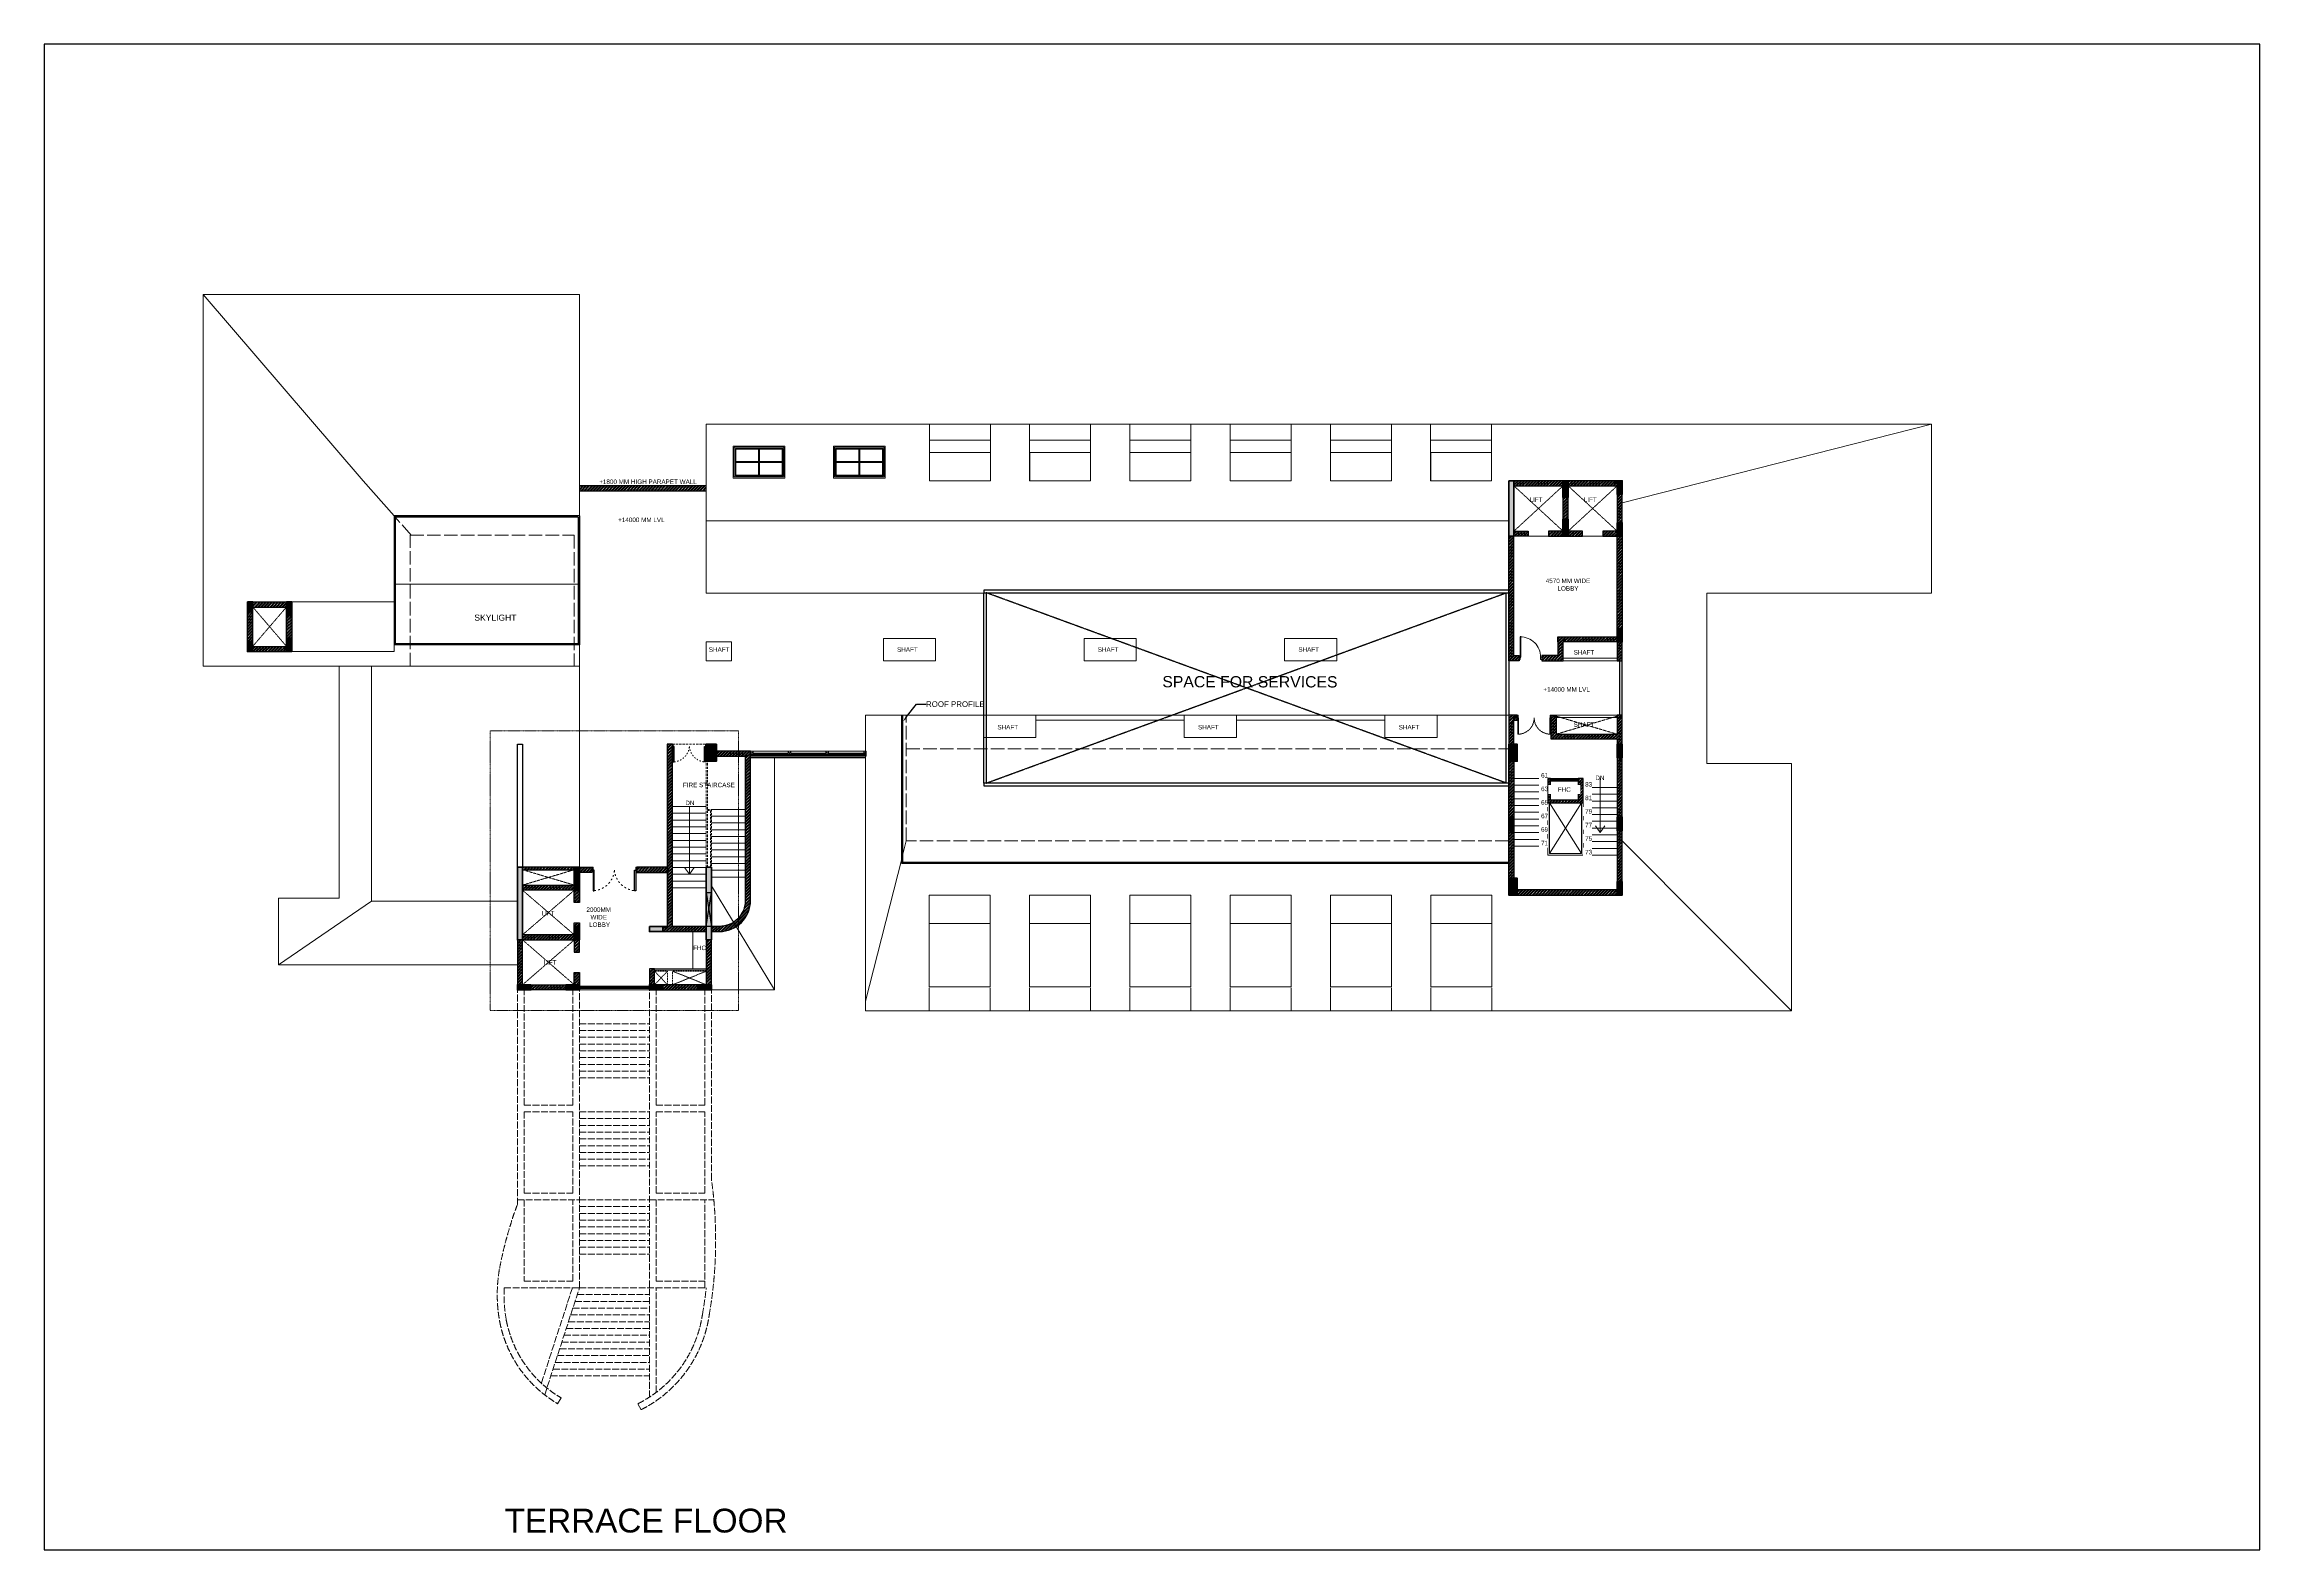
# Model space of a CAD drawing. Header units: millimetres. Extents: x 149548 to 2069915, y -1587483 to -1219800.
# Drawn here: x 1606738 to 1704903, y -1411025 to -1344331 of the extents above; entities that cross this region are included whole.
import ezdxf
from ezdxf import colors
from ezdxf.entities.mleader import LeaderData, LeaderLine
from ezdxf.math import Vec2, Vec3

# ---------------------------------------------------------------- set-up
doc = ezdxf.new("R2010")
doc.units = ezdxf.units.MM
doc.header["$MEASUREMENT"] = 0
for name, pattern in [('ACAD_ISO02W100', [15, 12, -3]), ('ACAD_ISO03W100', [30, 12, -18]), ('AUDIT_D_060311083008-3', [0, 0]), ('CONTINOUS', [0]), ('DASHED', [0.75, 0.5, -0.25]), ('HIDDEN', [0.375, 0.25, -0.125]), ('x-equipment$0$HIDDEN2', [0.1875, 0.125, -0.0625])]:
    doc.linetypes.add(name, pattern=pattern)
doc.layers.add('A-DOOR', color=140, linetype='AUDIT_D_060311083008-3', lineweight=5, transparency=0.5)
doc.layers.add('WINDOW FRAME_MOFA', color=19, linetype='Continuous', lineweight=15, transparency=0.4)
for name, color, linetype, lineweight in [('BRICK WALL_MOFA', 8, 'Continuous', 30), ('CONCRETE_MOFA', 230, 'Continuous', 40), ('DIMENSION_MOFA', 62, 'HIDDEN', 15), ('DOOR FRAME_MOFA', 42, 'Continuous', 15), ('DOOR SWING_MOFA', 49, 'ACAD_ISO03W100', 5), ('DOORS', 161, 'Continuous', 5), ('ELEV_09_MOFA', 37, 'Continuous', 9), ('ELEV_15_MOFA', 31, 'Continuous', 15), ('ELEV_GRADE 2_MOFA', 37, 'Continuous', 9), ('NEW BLOCK WORK', 126, 'Continuous', 30), ('OVERHEAD LINES_MOFA', 252, 'ACAD_ISO02W100', 9), ('STAIRS_MOFA', 1, 'Continuous', 13), ('TEXT_MOFA', 222, 'Continuous', 18)]:
    doc.layers.add(name, color=color, linetype=linetype, lineweight=lineweight)
doc.layers.add('DOOR  MOFA', color=7, linetype='Continuous')
doc.layers.add('DOOR_MOFA', color=7, linetype='Continuous')
doc.layers.add('HATCH SOLID_MOFA', color=7, linetype='Continuous', lineweight=5, true_color=0x9c9c9c)
doc.layers.add('HATCH_LIGHT_MOFA', color=7, linetype='Continuous', lineweight=5, true_color=0x5b5b5b)
doc.styles.add('1-100', font='arial.ttf', dxfattribs={"height": 400})
doc.styles.get("Standard").update_dxf_attribs({"font": 'arial.ttf'})
doc.dimstyles.new('DIM 1-100 1', dxfattribs={"dimtxt": 200, "dimasz": 100, "dimexe": 50, "dimexo": 50, "dimgap": 50, "dimtad": 1, "dimdec": 1, "dimrnd": 5, "dimzin": 0, "dimdsep": 46, "dimtxsty": 'Standard', "dimblk": 'ARCHTICK', "dimcen": 100, "dimdle": 100, "dimclrd": 256, "dimclre": 256, "dimclrt": 256, "dimadec": 0, "dimazin": 0, "dimtfac": 1, "dimtdec": 1, "dimtix": 1, "dimtofl": 0, "dimtmove": 1, "dimatfit": 3, "dimldrblk": 'OPEN90', "dimfxl": 1, "dimtolj": 1, "dimtzin": 0, "dimlwd": -1, "dimlwe": -1, "dimarcsym": 0})
pattern_1 = [(45, (809291.075, -352668.9), (-67.351921, 67.351921), []), (45, (809335.98, -352668.9), (-67.351921, 67.351921), [])]
pattern_2 = [(45, (2077931.49, -1366866.46), (-67.35192, 67.35192), []), (45, (2077976.39, -1366866.46), (-67.35192, 67.35192), [])]
pattern_3 = [(45, (91450.9, 7511.24), (-67.35192, 67.35192), []), (45, (91495.8, 7511.24), (-67.35192, 67.35192), [])]

# ---------------------------------------------------------------- blocks, each defined once
blk = doc.blocks.new('AL FRAME 50X100_MOFA^-flat-40')
blk.add_lwpolyline([(0, 123.625), (0, 8.625), (57.5, 8.625), (57.5, 123.625)], close=True)
at = {"layer": 'HATCH_LIGHT_MOFA'}
for p, q in [((0, 123.625), (57.5, 8.625)), ((0, 8.625), (57.5, 123.625))]:
    blk.add_line(p, q, dxfattribs=at)
blk = doc.blocks.new('*U127')
at = {"layer": 'ELEV_GRADE 2_MOFA'}
blk.add_lwpolyline([(5525, -3377), (5553, -3377), (5553, -3356), (5525, -3356)], close=True, dxfattribs=at)
at = {"layer": 'WINDOW FRAME_MOFA'}
for points in [[(5525, -3309), (8510, -3309), (8567, -3309), (8567, -3424), (8510, -3424), (5525, -3424)], [(8481, -3356), (5553, -3356), (5553, -3377), (8481, -3377)], [(8567, -3309), (8510, -3424), (8510, -3309), (8567, -3424)]]:
    blk.add_lwpolyline(points, dxfattribs=at)
blk.add_lwpolyline([(8481, -3377), (8510, -3377), (8510, -3356), (8481, -3356)], close=True, dxfattribs=at)
at = {"layer": 'DIMENSION_MOFA'}
blk.add_blockref('AL FRAME 50X100_MOFA^-flat-40', (5467, -3432), dxfattribs=at)
blk = doc.blocks.new('strs')
at = {"layer": 'ELEV_GRADE 2_MOFA', "linetype": 'ACAD_ISO02W100', "ltscale": 25}
for p, q in [((0, -9508), (0, 0)), ((300, -5100), (300, 0)), ((2450, -5100), (2450, 0)), ((2750, -13200), (2750, 0)), ((5850, -18041), (5850, 0)), ((6150, -5100), (6150, 0)), ((8300, -5100), (8300, 0)), ((8600, -8403), (8600, 0)), ((2750, -1500), (5850, -1500)), ((2750, -1800), (5850, -1800)), ((2750, -2100), (5850, -2100)), ((2750, -2400), (5850, -2400)), ((2750, -2700), (5850, -2700)), ((2750, -3000), (5850, -3000)), ((2750, -3300), (5850, -3300)), ((2750, -3600), (5850, -3600)), ((2750, -3600), (5850, -3600)), ((2750, -3900), (5850, -3900)), ((300, -5100), (2450, -5100)), ((300, -5400), (2450, -5400)), ((2450, -9000), (2450, -5400)), ((2750, -5400), (5850, -5400)), ((2750, -5700), (5850, -5700)), ((6150, -5100), (8300, -5100)), ((6150, -9000), (6150, -5400)), ((6150, -5400), (8300, -5400)), ((8300, -9000), (8300, -5400)), ((2750, -6000), (5850, -6000)), ((2750, -6300), (5850, -6300)), ((2750, -6600), (5850, -6600)), ((2750, -6900), (5850, -6900)), ((2750, -7200), (5850, -7200)), ((2750, -7500), (5850, -7500)), ((2750, -7800), (5850, -7800)), ((0, -9300), (2750, -9300)), ((300, -9000), (2450, -9000)), ((2450, -12900), (2450, -9300)), ((2750, -9300), (5850, -9300)), ((2750, -9600), (5850, -9600)), ((5850, -9300), (8704, -9300)), ((6150, -9000), (8300, -9000)), ((8300, -13200), (8300, -9300)), ((2750, -9900), (5850, -9900)), ((2750, -10200), (5850, -10200)), ((2750, -10500), (5850, -10500)), ((2750, -10800), (5850, -10800)), ((2750, -11100), (5850, -11100)), ((2750, -11400), (5850, -11400)), ((2750, -11400), (5850, -11400)), ((2750, -11700), (5850, -11700)), ((-584, -13200), (2750, -13200)), ((300, -12900), (2450, -12900)), ((300, -12900), (2450, -12900)), ((2435, -13200), (1062, -17423)), ((1209, -17941), (2750, -13200)), ((2652, -13500), (5850, -13500)), ((2750, -13200), (8368, -13200)), ((2750, -13200), (8368, -13200)), ((6150, -12900), (8300, -12900)), ((6150, -17831), (6150, -13200)), ((2262, -14700), (5850, -14700)), ((2360, -14400), (5850, -14400)), ((2457, -14100), (5850, -14100)), ((2555, -13800), (5850, -13800)), ((1970, -15600), (5850, -15600)), ((2067, -15300), (5850, -15300)), ((2165, -15000), (5850, -15000)), ((1677, -16500), (5850, -16500)), ((1775, -16200), (5850, -16200)), ((1872, -15900), (5850, -15900)), ((1482, -17100), (5850, -17100)), ((1580, -16800), (5850, -16800)), ((5344, -18332), (5479, -18600))]:
    blk.add_line(p, q, dxfattribs=at)
for points in [[(300, -5400), (300, -9000)], [(300, -9300), (300, -12900)], [(6150, -9300), (6150, -12900)]]:
    blk.add_lwpolyline(points, dxfattribs=at)
for points in [[(0, -9508, 0.043507), (-798, -12389, 0.08667), (-788, -14677, 0.215471), (1783, -18332)], [(-584, -13200, 0.056292), (-493, -14622, 0.215385), (1936, -18073), (1783, -18332)]]:
    blk.add_lwpolyline(points, format="xyb", dxfattribs=at)
for centre, radius, start, end in [((-10636, -11082), 19422, 350.06962, 7.93105), ((-10636, -11082), 19122, 350.06962, 353.64208), ((2963, -13604), 5294, 296.73879, 351.53101), ((2963, -13604), 5594, 296.73879, 351.49113)]:
    blk.add_arc(centre, radius, start, end, dxfattribs=at)
blk = doc.blocks.new('*U129')
at = {"layer": 'DOOR FRAME_MOFA'}
for points in [[(0, 50), (50, 50), (50, 150), (0, 150)], [(950, 50), (1000, 50), (1000, 150), (950, 150)]]:
    blk.add_lwpolyline(points, close=True, dxfattribs=at)
at = {"layer": 'DOOR SWING_MOFA', "linetype": 'Continuous', "ltscale": 0.01}
blk.add_arc((50, 150), 900, 359.99997, 90.00003, dxfattribs=at)
at = {"layer": 'DOOR_MOFA'}
blk.add_lwpolyline([(50, 150), (80, 150), (80, 1050), (50, 1050)], close=True, dxfattribs=at)
blk = doc.blocks.new('_ArchTick')
at = {"color": 0, "linetype": 'ByBlock', "const_width": 0.15}
blk.add_lwpolyline([(-0.5, -0.5), (0.5, 0.5)], dxfattribs=at)
blk = doc.blocks.new('A$Cb9d54466')
at = {"layer": 'HATCH SOLID_MOFA'}
h = blk.add_hatch(dxfattribs=at)
h.set_pattern_fill('ANSI32', color=256, scale=10)
h.set_pattern_definition([(45, (22731.07, 15158.92), (-67.35192, 67.35192), []), (45, (22775.97, 15158.92), (-67.35192, 67.35192), [])])
h.paths.add_polyline_path([(-3300, 5170), (-3300, 4090), (-1730, 4090), (-1730, 5170), (-1960, 5170), (-1960, 4205), (-3185, 4205), (-3185, 5170)])
at = {"layer": 'BRICK WALL_MOFA'}
blk.add_lwpolyline([(-3300, 5170), (-3300, 4090), (-1730, 4090), (-1730, 5170), (-1960, 5170), (-1960, 4205), (-3185, 4205), (-3185, 5170)], close=True, dxfattribs=at)
at = {"layer": 'DIMENSION_MOFA'}
for p, q in [((-3185, 5170), (-1960, 5170)), ((-3185, 5135), (-1960, 5135)), ((-3185, 5090), (-1960, 5090)), ((-3185, 5055), (-1960, 5055))]:
    blk.add_line(p, q, dxfattribs=at)
at = {"layer": 'TEXT_MOFA', "insert": (-3185, 4779), "char_height": 200, "attachment_point": 1, "style": '1-100', "bg_fill": 2}
blk.add_mtext_dynamic_manual_height_columns('\\pxqc;FHC', width=1225, gutter_width=750, heights=[0], dxfattribs=at)
blk = doc.blocks.new('D-150 thk wall_1.8m D leaf-new')
at = {"layer": 'A-DOOR', "color": 252, "linetype": 'DASHED', "ltscale": 50}
for centre, start, end in [((30, -150), 272.63522, 0), ((1770, -150), 180, 267.36478)]:
    blk.add_arc(centre, 870, start, end, dxfattribs=at)
at = {"layer": 'DOORS', "flags": 128}
for points in [[(0, -150), (0, 0), (50, 0), (50, -110), (30, -110), (30, -150)], [(1800, -150), (1800, 0), (1750, 0), (1750, -110), (1770, -110), (1770, -150)]]:
    blk.add_lwpolyline(points, close=True, dxfattribs=at)
at = {"layer": 'DOORS'}
for points in [[(30, -150), (70, -150), (70, -1019), (30, -1019)], [(1770, -150), (1730, -150), (1730, -1019), (1770, -1019)]]:
    blk.add_lwpolyline(points, close=True, dxfattribs=at)
blk = doc.blocks.new('*U131')
at = {"layer": 'A-DOOR'}
blk.add_blockref('D-150 thk wall_1.8m D leaf-new', (0, 0), dxfattribs=at)
blk = doc.blocks.new('blah blah blah1-flat-1')
at = {"layer": 'DOOR  MOFA'}
for points in [[(-1593, 20), (-1593, -730), (-1546, -730), (-1546, 20)], [(-27, 20), (-27, -730), (-74, -730), (-74, 20)]]:
    blk.add_lwpolyline(points, close=True, dxfattribs=at)
at = {"layer": 'DOOR FRAME_MOFA'}
for p, q in [((-1635, -20), (-1635, 130)), ((15, -20), (15, 130))]:
    blk.add_line(p, q, dxfattribs=at)
at = {"layer": 'DOOR FRAME_MOFA', "ltscale": 5}
for points in [[(-1605, 20), (-1593, 20), (-1593, 130), (-1635, 130)], [(-1635, -20), (-1605, -20), (-1605, 20)], [(15, -20), (-15, -20), (-15, 20), (-27, 20), (-27, 130), (15, 130)]]:
    blk.add_lwpolyline(points, dxfattribs=at)
at = {"layer": 'DOOR SWING_MOFA', "linetype": 'ACAD_ISO03W100', "ltscale": 5}
for centre, start, end in [((-1623, 82), 275.39038, 355.66324), ((3, 82), 184.33676, 264.60962)]:
    blk.add_arc(centre, 815, start, end, dxfattribs=at)
blk = doc.blocks.new('WINDOW CENTRAL AXIS')
at = {"layer": 'WINDOW FRAME_MOFA'}
for p, q in [((1240128, -1741480), (1240243, -1741250)), ((1240128, -1741250), (1240243, -1741480)), ((1241800, -1741480), (1241915, -1741250)), ((1241800, -1741250), (1241915, -1741480)), ((1243471, -1741480), (1243586, -1741250)), ((1243471, -1741250), (1243586, -1741480)), ((1245258, -1741481), (1245143, -1741251)), ((1245258, -1741251), (1245143, -1741481))]:
    blk.add_line(p, q, dxfattribs=at)
for points in [[(1240128, -1741480), (1240128, -1741250), (1240243, -1741250), (1240243, -1741480)], [(1240243, -1741480), (1245258, -1741481), (1245258, -1741251), (1240243, -1741250)], [(1240300, -1741345), (1240243, -1741345), (1240243, -1741386), (1240300, -1741386)], [(1241742, -1741345), (1241800, -1741345), (1241800, -1741386), (1241742, -1741386)], [(1241800, -1741480), (1241800, -1741250), (1241915, -1741250), (1241915, -1741480)], [(1241972, -1741345), (1241915, -1741345), (1241915, -1741386), (1241972, -1741386)], [(1243414, -1741345), (1243471, -1741345), (1243471, -1741386), (1243414, -1741386)], [(1243644, -1741345), (1243586, -1741345), (1243586, -1741386), (1243644, -1741386)], [(1245085, -1741345), (1245143, -1741345), (1245143, -1741386), (1245085, -1741386)], [(1245258, -1741481), (1245258, -1741251), (1245143, -1741251), (1245143, -1741481)]]:
    blk.add_lwpolyline(points, close=True, dxfattribs=at)
for points in [[(1240300, -1741345), (1241742, -1741345)], [(1241742, -1741386), (1240300, -1741386)], [(1241972, -1741345), (1243414, -1741345)], [(1243414, -1741386), (1241972, -1741386)], [(1243644, -1741345), (1245085, -1741345)], [(1245085, -1741386), (1243644, -1741386)]]:
    blk.add_lwpolyline(points, dxfattribs=at)
at = {"layer": 'WINDOW FRAME_MOFA', "elevation": 0}
blk.add_lwpolyline([(1243471, -1741480), (1243471, -1741250), (1243586, -1741250), (1243586, -1741480)], close=True, dxfattribs=at)
blk = doc.blocks.new('A$C187627ee')
at = {"layer": 'HATCH SOLID_MOFA', "transparency": 33554687}
h = blk.add_hatch(dxfattribs=at)
h.set_pattern_fill('ANSI32', color=256, scale=10)
h.set_pattern_definition(pattern_3)
h.paths.add_polyline_path([(-5300, 3225), (-5850, 3225), (-5850, 2995), (-5300, 2995)])
h.paths.add_polyline_path([(-1960, 2995), (-1960, 3225), (-3300, 3225), (-3300, 2995)])
h.paths.add_polyline_path([(-1730, 8670), (-1960, 8670), (-1960, 600), (-2150, 600), (-2150, 370), (-230, 370), (-230, 600), (-1730, 600)])
h = blk.add_hatch(dxfattribs=at)
h.set_pattern_fill('ANSI32', color=256, scale=10)
h.set_pattern_definition(pattern_3)
edge = h.paths.add_edge_path()
edge.add_line((1500, 8140), (1500, 1750))
edge.add_arc((350, 1750), 1150, -89.99999, 0.00001, ccw=False)
edge.add_line((350, 600), (0, 600))
edge.add_line((0, 600), (0, 370))
edge.add_line((0, 370), (350, 370))
edge.add_arc((350, 1750), 1380, 270.00001, 360.00007)
edge.add_line((1730, 1750), (1730, 8370))
edge.add_line((1730, 8370), (220, 8370))
edge.add_line((220, 8370), (220, 8140))
edge.add_line((220, 8140), (1500, 8140))
at = {"layer": 'BRICK WALL_MOFA'}
blk.add_lwpolyline([(-1730, 8670), (-1960, 8670), (-1960, 600), (-2150, 600), (-2150, 370), (-230, 370), (-230, 600), (-1730, 600)], close=True, dxfattribs=at)
blk.add_lwpolyline([(1500, 8140), (1500, 1750, -0.414214), (350, 600), (0, 600), (0, 370), (350, 370, 0.414214), (1730, 1750), (1730, 8370), (220, 8370), (220, 8140)], format="xyb", close=True, dxfattribs=at)
for points in [[(-5850, 3225), (-5300, 3225), (-5300, 2995), (-5850, 2995)], [(-1960, 3225), (-2750, 3225), (-3300, 3225), (-3300, 2995), (-1960, 2995)]]:
    blk.add_lwpolyline(points, dxfattribs=at)
at = {"layer": 'NEW BLOCK WORK'}
for p, q in [((-230, 2100), (0, 600)), ((-230, 600), (0, 2100))]:
    blk.add_line(p, q, dxfattribs=at)
blk.add_lwpolyline([(0, 600), (-230, 600), (-230, 2100), (0, 2100)], close=True, dxfattribs=at)
at = {"layer": 'STAIRS_MOFA', "linetype": 'DASHED', "ltscale": 200}
blk.add_line((-1730, 8670), (-230, 8670), dxfattribs=at)
at = {"layer": 'STAIRS_MOFA'}
for p, q in [((-1730, 5910), (-230, 5910)), ((-1730, 5610), (-230, 5610)), ((-1730, 5310), (-230, 5310)), ((-1730, 5010), (-230, 5010)), ((1500, 5785), (0, 5785)), ((1500, 5485), (0, 5485)), ((1500, 5185), (0, 5185)), ((-1730, 4710), (-230, 4710)), ((-1730, 4410), (-230, 4410)), ((-1730, 4110), (-230, 4110)), ((1500, 4885), (0, 4885)), ((1500, 4585), (0, 4585)), ((1500, 4285), (0, 4285)), ((1500, 3985), (0, 3985)), ((-1730, 3810), (-230, 3810)), ((-1730, 3510), (-230, 3510)), ((-1730, 3210), (-230, 3210)), ((1500, 3685), (0, 3685)), ((1500, 3385), (0, 3385)), ((1500, 3085), (0, 3085)), ((-1730, 2910), (-230, 2910)), ((-1730, 2610), (-230, 2610)), ((-1730, 2310), (-230, 2310)), ((1500, 2785), (0, 2785)), ((1730, 2100), (1730, 2100))]:
    blk.add_line(p, q, dxfattribs=at)
at = {"layer": 'STAIRS_MOFA', "linetype": 'DASHED', "ltscale": 200}
for points in [[(-230, 3225), (-230, 7920)], [(-180, 3225), (-180, 7920)], [(-180, 5785), (0, 5785), (0, 3225)], [(-180, 5735), (-50, 5735), (-50, 3225)]]:
    blk.add_lwpolyline(points, dxfattribs=at)
at = {"layer": 'DIMENSION_MOFA'}
for p, xscale, yscale, zscale in [((-244, 8552), 0.9090899184022943, 0.9090899184022943, 0.9090899184022943), ((-3318, 3067), 1.212121212121197, 1.212121212121197, 1.212121212121197)]:
    blk.add_blockref('blah blah blah1-flat-1', p, dxfattribs=dict(at, xscale=xscale, yscale=yscale, zscale=zscale))
at = {"layer": 'TEXT_MOFA', "insert": (1500, 6966), "char_height": 200, "attachment_point": 3, "rotation": 0.00001, "style": '1-100'}
blk.add_mtext_dynamic_manual_height_columns('\\pxqc;FIRE STAIRCASE', width=3230, gutter_width=750, heights=[0], dxfattribs=at)
at = {"layer": 'TEXT_MOFA', "insert": (-1157, 6171), "char_height": 200, "attachment_point": 1, "style": '1-100'}
blk.add_mtext_dynamic_manual_height_columns('DN', width=404.63, gutter_width=750, heights=[0], dxfattribs=at)
at = {"layer": 'HATCH_LIGHT_MOFA'}
blk.add_leader([(-980, 2910), (-980, 5910)], dimstyle='DIM 1-100 1', override={"dimasz": 300, "dimldrblk": 'Open90'}, dxfattribs=at)

msp = doc.modelspace()

# ---------------------------------------------------------------- hatches: boundary and pattern name
at = {"layer": 'HATCH SOLID_MOFA'}
h = msp.add_hatch(dxfattribs=at)
h.set_pattern_fill('ANSI32', color=256, scale=10)
h.set_pattern_definition(pattern_2)
h.paths.add_polyline_path([(1630449.95, -1364125.38), (1630449.95, -1363895.38), (1636069.95, -1363895.38), (1636069.95, -1364125.38)])
h = msp.add_hatch(dxfattribs=at)
h.set_pattern_fill('ANSI32', color=256, scale=10)
h.set_pattern_definition(pattern_1)
h.paths.add_polyline_path([(1671859.95, -1363895.38), (1674029.95, -1363895.38), (1674029.95, -1363665.38), (1671859.95, -1363665.38)])
h = msp.add_hatch(dxfattribs=at)
h.set_pattern_fill('ANSI32', color=256, scale=10)
h.set_pattern_definition(pattern_1)
h.paths.add_polyline_path([(1674259.95, -1364115.38), (1674029.95, -1364115.38), (1674029.95, -1365675.38), (1674259.95, -1365675.38)])
h = msp.add_hatch(dxfattribs=at)
h.set_pattern_fill('ANSI32', color=256, scale=10)
h.set_pattern_definition(pattern_1)
h.paths.add_polyline_path([(1674259.95, -1363665.38), (1674259.95, -1363895.38), (1676429.95, -1363895.38), (1676429.95, -1363665.38)])
h = msp.add_hatch(dxfattribs=at)
h.set_pattern_fill('ANSI32', color=256, scale=10)
h.set_pattern_definition(pattern_1)
h.paths.add_polyline_path([(1676659.95, -1364115.38), (1676429.95, -1364115.38), (1676429.95, -1365675.38), (1676659.95, -1365675.38)])
h = msp.add_hatch(dxfattribs=at)
h.set_pattern_fill('ANSI32', color=256, scale=10)
h.set_pattern_definition(pattern_2)
h.paths.add_polyline_path([(1671629.95, -1371645.38), (1671629.95, -1371415.38), (1671629.95, -1366125.38), (1671859.95, -1366125.38), (1671859.95, -1371415.38), (1672089.95, -1371415.38), (1672089.95, -1371645.38)])
h = msp.add_hatch(dxfattribs=at)
h.set_pattern_fill('ANSI32', color=256, scale=10)
h.set_pattern_definition(pattern_1)
h.paths.add_polyline_path([(1671859.95, -1366125.38), (1671859.95, -1366010.38), (1672494.95, -1366010.38), (1672494.95, -1366125.38)])
h.paths.add_polyline_path([(1671859.95, -1366010.38), (1671859.95, -1365895.38), (1672494.95, -1365895.38), (1672494.95, -1366010.38)])
h = msp.add_hatch(dxfattribs=at)
h.set_pattern_fill('ANSI32', color=256, scale=10)
h.set_pattern_definition(pattern_1)
h.paths.add_polyline_path([(1673394.95, -1366125.38), (1674029.95, -1366125.38), (1674029.95, -1365895.38), (1673394.95, -1365895.38)])
h = msp.add_hatch(dxfattribs=at)
h.set_pattern_fill('ANSI32', color=256, scale=10)
h.set_pattern_definition(pattern_1)
h.paths.add_polyline_path([(1674894.95, -1365895.38), (1674259.95, -1365895.38), (1674259.95, -1366125.38), (1674894.95, -1366125.38)])
h = msp.add_hatch(dxfattribs=at)
h.set_pattern_fill('ANSI32', color=256, scale=10)
h.set_pattern_definition(pattern_1)
h.paths.add_polyline_path([(1675794.95, -1366125.38), (1676429.95, -1366125.38), (1676429.95, -1365895.38), (1675794.95, -1365895.38)])
h = msp.add_hatch(dxfattribs=at)
h.set_pattern_fill('ANSI32', color=256, scale=10)
h.set_pattern_definition(pattern_2)
h.paths.add_polyline_path([(1676429.95, -1370205.38), (1676429.95, -1366125.38), (1676659.95, -1366125.38), (1676659.95, -1368645.38), (1676659.95, -1370205.38)])
h = msp.add_hatch(dxfattribs=at)
h.set_pattern_fill('ANSI32', color=256, scale=10)
h.set_pattern_definition(pattern_1)
h.paths.add_polyline_path([(1617469.95, -1371235.38), (1617469.95, -1371005.38), (1615969.95, -1371005.38), (1615969.95, -1371235.38)])
h.paths.add_polyline_path([(1615739.95, -1370785.38), (1615969.95, -1370785.38), (1615969.95, -1369480.38), (1615739.95, -1369480.38)])
h.paths.add_polyline_path([(1615969.95, -1369260.38), (1617469.95, -1369260.38), (1617469.95, -1369030.38), (1615969.95, -1369030.38)])
h.paths.add_polyline_path([(1617469.95, -1369630.38), (1617699.95, -1369630.38)])
h = msp.add_hatch(dxfattribs=at)
h.set_pattern_fill('ANSI32', color=256, scale=10)
h.set_pattern_definition(pattern_2)
h.paths.add_polyline_path([(1617469.95, -1370635.38), (1617469.95, -1369630.38), (1617699.95, -1369630.38), (1617699.95, -1370635.38)])
h = msp.add_hatch(dxfattribs=at)
h.set_pattern_fill('ANSI32', color=256, scale=10)
h.set_pattern_definition(pattern_1)
h.paths.add_polyline_path([(1676429.95, -1370805.38), (1676429.95, -1370575.38), (1673809.95, -1370575.38), (1673809.95, -1371645.38), (1674039.95, -1371645.38), (1674039.95, -1370805.38)])
h = msp.add_hatch(dxfattribs=at)
h.set_pattern_fill('ANSI32', color=256, scale=10)
h.set_pattern_definition(pattern_2)
h.paths.add_polyline_path([(1676429.95, -1371645.38), (1676429.95, -1370805.38), (1676659.95, -1370805.38), (1676659.95, -1371645.38)])
h = msp.add_hatch(dxfattribs=at)
h.set_pattern_fill('ANSI32', color=256, scale=10)
h.set_pattern_definition(pattern_1)
h.paths.add_polyline_path([(1673089.95, -1371415.38), (1673089.95, -1371645.38), (1673809.95, -1371645.38), (1673809.95, -1371415.38)])
h = msp.add_hatch(dxfattribs=at)
h.set_pattern_fill('ANSI32', color=256, scale=10)
h.set_pattern_definition(pattern_2)
h.paths.add_polyline_path([(1671629.95, -1375340.38), (1671629.95, -1374045.38), (1672004.95, -1374045.85), (1672004.95, -1374275.85), (1671859.95, -1374275.85), (1671859.95, -1375340.38)])
h.paths.add_polyline_path([(1671629.95, -1376090.38), (1671859.95, -1376090.38), (1671859.95, -1378567.27), (1671629.95, -1378567.27)])
h.paths.add_polyline_path([(1671629.95, -1379167.27), (1671859.95, -1379167.27), (1671859.95, -1381275.38), (1671629.95, -1381275.38)])
h = msp.add_hatch(dxfattribs=at)
h.set_pattern_fill('ANSI32', color=256, scale=10)
h.set_pattern_definition(pattern_1)
h.paths.add_polyline_path([(1676429.95, -1374890.38), (1673734.95, -1374890.38), (1673734.95, -1374045.38), (1673504.95, -1374045.38), (1673504.95, -1375120.38), (1676429.95, -1375120.38)])
h = msp.add_hatch(dxfattribs=at)
h.set_pattern_fill('ANSI32', color=256, scale=10)
h.set_pattern_definition(pattern_1)
h.paths.add_polyline_path([(1676429.95, -1374045.38), (1676429.95, -1375125.38), (1676429.95, -1375340.38), (1676659.95, -1375340.38), (1676659.95, -1374045.38)])
h = msp.add_hatch(dxfattribs=at)
h.set_pattern_fill('ANSI32', color=256, scale=10)
h.set_pattern_definition(pattern_1)
h.paths.add_polyline_path([(1676659.95, -1375940.38), (1676429.95, -1375940.38), (1676429.95, -1381425.38), (1676659.95, -1381425.38)])
h = msp.add_hatch(dxfattribs=at)
h.set_pattern_fill('ANSI32', color=256, scale=10)
h.set_pattern_definition(pattern_1)
h.paths.add_polyline_path([(1629849.95, -1385995.38), (1629849.95, -1386225.38), (1628299.95, -1386225.38), (1628299.95, -1385995.38)])
h.paths.add_polyline_path([(1630219.95, -1380785.38), (1627929.95, -1380785.38), (1627929.95, -1380900.38), (1630219.95, -1380900.38)])
h.paths.add_polyline_path([(1630449.95, -1384010.38), (1630219.95, -1384010.38), (1630219.95, -1384552.88), (1630449.95, -1384552.88)])
h.paths.add_polyline_path([(1630449.95, -1385452.88), (1630449.95, -1385995.38), (1630219.95, -1385995.38), (1630219.95, -1385452.88)])
h.paths.add_polyline_path([(1630449.95, -1381810.38), (1630449.95, -1382345.38), (1630219.95, -1382345.38), (1630219.95, -1381810.38)])
h.paths.add_polyline_path([(1630449.95, -1383245.38), (1630449.95, -1383410.38), (1630219.95, -1383410.38), (1630219.95, -1383245.38)])
h.paths.add_polyline_path([(1630219.95, -1384010.38), (1630219.95, -1383780.38), (1627929.95, -1383780.38), (1627929.95, -1384010.38)])
h.paths.add_polyline_path([(1627929.95, -1381580.38), (1630219.95, -1381580.38), (1630219.95, -1381810.38), (1627929.95, -1381810.38)])
h.paths.add_polyline_path([(1627699.95, -1384010.38), (1627699.95, -1385995.38), (1627929.95, -1385995.38), (1627929.95, -1384010.38)])
h = msp.add_hatch(dxfattribs=at)
h.set_pattern_fill('ANSI32', color=256, scale=10)
h.set_pattern_definition(pattern_1)
h.paths.add_polyline_path([(1672004.95, -1381795.38), (1672004.95, -1382025.38), (1676429.95, -1382025.38), (1676429.95, -1381795.38)])
h = msp.add_hatch(dxfattribs=at)
h.set_pattern_fill('ANSI32', color=256, scale=10)
h.set_pattern_definition(pattern_1)
h.paths.add_polyline_path([(1636299.95, -1385995.38), (1636299.95, -1385815.38), (1636299.95, -1384461.02), (1636299.95, -1384010.38), (1636069.95, -1384010.38), (1636069.95, -1385995.38)])
at = {"layer": 'HATCH SOLID_MOFA', "transparency": 33554687}
h = msp.add_hatch(dxfattribs=at)
h.set_pattern_fill('ANSI32', color=256, scale=10)
h.set_pattern_definition([(45, (488972.81, -352664.94), (-67.351921, 67.351921), []), (45, (489017.71, -352664.94), (-67.351921, 67.351921), [])])
h.paths.add_polyline_path([(1633779.94, -1385995.38), (1633779.94, -1385295.38), (1633549.95, -1385295.38), (1633549.95, -1385995.38)])
at = {"layer": 'HATCH SOLID_MOFA'}
h = msp.add_hatch(dxfattribs=at)
h.set_pattern_fill('ANSI32', color=256, scale=10)
h.set_pattern_definition(pattern_1)
h.paths.add_polyline_path([(1634149.95, -1385995.38), (1635699.95, -1385995.38), (1635699.95, -1386225.38), (1634149.95, -1386225.38)])
at = {"layer": 'HATCH_LIGHT_MOFA', "transparency": 33554687}
h = msp.add_hatch(color=256, dxfattribs=at)
h.dxf.hatch_style = 1
h.paths.add_polyline_path([(1671629.95, -1363665.38), (1671629.95, -1366125.38), (1671859.95, -1366125.38), (1671859.95, -1363665.38)])
h = msp.add_hatch(color=256, dxfattribs=at)
h.dxf.hatch_style = 1
h.paths.add_polyline_path([(1674029.95, -1364415.38), (1674259.95, -1364415.38), (1674259.95, -1363665.38), (1674029.95, -1363665.38)])
h = msp.add_hatch(color=256, dxfattribs=at)
h.dxf.hatch_style = 1
h.paths.add_polyline_path([(1676429.95, -1364265.38), (1676659.95, -1364265.38), (1676659.95, -1363665.38), (1676429.95, -1363665.38)])
h = msp.add_hatch(color=256, dxfattribs=at)
h.dxf.hatch_style = 1
h.paths.add_polyline_path([(1674029.95, -1366125.38), (1674259.95, -1366125.38), (1674259.95, -1365375.38), (1674029.95, -1365375.38)])
h = msp.add_hatch(color=256, dxfattribs=at)
h.dxf.hatch_style = 1
h.paths.add_polyline_path([(1676429.95, -1366125.38), (1676659.95, -1366125.38), (1676659.95, -1365525.38), (1676429.95, -1365525.38)])
h = msp.add_hatch(color=256, dxfattribs=at)
h.dxf.hatch_style = 1
h.paths.add_polyline_path([(1615739.95, -1369030.38), (1615739.95, -1369480.38), (1615969.95, -1369480.38), (1615969.95, -1369030.38)])
h = msp.add_hatch(color=256, dxfattribs=at)
h.dxf.hatch_style = 1
h.paths.add_polyline_path([(1617469.95, -1369630.38), (1617699.95, -1369630.38), (1617699.95, -1369030.38), (1617469.95, -1369030.38)])
h = msp.add_hatch(color=256, dxfattribs=at)
h.dxf.hatch_style = 1
h.paths.add_polyline_path([(1676429.95, -1370205.38), (1676429.95, -1370805.38), (1676659.95, -1370805.38), (1676659.95, -1370205.38)])
h = msp.add_hatch(color=256, dxfattribs=at)
h.dxf.hatch_style = 1
h.paths.add_polyline_path([(1615739.95, -1370785.38), (1615739.95, -1371235.38), (1615969.95, -1371235.38), (1615969.95, -1370785.38)])
h = msp.add_hatch(color=256, dxfattribs=at)
h.dxf.hatch_style = 1
h.paths.add_polyline_path([(1617469.95, -1371235.38), (1617699.95, -1371235.38), (1617699.95, -1370635.38), (1617469.95, -1370635.38)])
h = msp.add_hatch(color=256, dxfattribs=at)
h.dxf.hatch_style = 1
h.paths.add_polyline_path([(1636069.95, -1376090.38), (1636519.95, -1376090.38), (1636519.95, -1375340.38), (1636069.95, -1375340.38)])
h = msp.add_hatch(color=256, dxfattribs=at)
h.dxf.hatch_style = 1
h.paths.add_polyline_path([(1671629.95, -1376090.38), (1672004.95, -1376090.38), (1672004.95, -1375340.38), (1671629.95, -1375340.38)])
h = msp.add_hatch(color=256, dxfattribs=at)
h.dxf.hatch_style = 1
h.paths.add_polyline_path([(1676429.95, -1375340.38), (1676429.95, -1375940.38), (1676659.95, -1375940.38), (1676659.95, -1375340.38)])
h = msp.add_hatch(color=256, dxfattribs=at)
h.dxf.hatch_style = 1
h.paths.add_polyline_path([(1671629.95, -1378567.27), (1671629.95, -1379167.27), (1671859.95, -1379167.27), (1671859.95, -1378567.27)])
h = msp.add_hatch(color=256, dxfattribs=at)
h.dxf.hatch_style = 1
h.paths.add_polyline_path([(1676429.95, -1378567.27), (1676429.95, -1379167.27), (1676659.95, -1379167.27), (1676659.95, -1378567.27)])
h = msp.add_hatch(color=256, dxfattribs=at)
h.dxf.hatch_style = 1
h.paths.add_polyline_path([(1627699.95, -1380785.38), (1627699.95, -1384010.38), (1627929.95, -1384010.38), (1627929.95, -1380785.38)])
h = msp.add_hatch(color=256, dxfattribs=at)
h.dxf.hatch_style = 1
h.paths.add_polyline_path([(1630219.95, -1381810.38), (1630449.95, -1381810.38), (1630449.95, -1380785.38), (1630219.95, -1380785.38)])
h = msp.add_hatch(color=256, dxfattribs=at)
h.dxf.hatch_style = 1
h.paths.add_polyline_path([(1636069.95, -1380785.38), (1636069.95, -1384010.38), (1636299.95, -1384010.38), (1636299.95, -1380785.38)])
h.paths.add_polyline_path([(1633549.95, -1383410.36), (1634149.95, -1383410.36), (1634149.95, -1383640.38), (1633549.95, -1383640.38)])
h = msp.add_hatch(color=256, dxfattribs=at)
h.dxf.hatch_style = 1
h.paths.add_polyline_path([(1671629.95, -1382025.38), (1672004.95, -1382025.38), (1672004.95, -1381275.38), (1671629.95, -1381275.38)])
h = msp.add_hatch(color=256, dxfattribs=at)
h.dxf.hatch_style = 1
h.paths.add_polyline_path([(1676429.95, -1382025.38), (1676659.95, -1382025.38), (1676659.95, -1381425.38), (1676429.95, -1381425.38)])
h = msp.add_hatch(color=256, dxfattribs=at)
h.dxf.hatch_style = 1
h.paths.add_polyline_path([(1630219.95, -1384010.38), (1630449.95, -1384010.38), (1630449.95, -1383410.38), (1630219.95, -1383410.38)])
h = msp.add_hatch(color=256, dxfattribs=at)
h.dxf.hatch_style = 1
h.paths.add_polyline_path([(1627699.95, -1385995.38), (1627699.95, -1386225.38), (1628299.95, -1386225.38), (1628299.95, -1385995.38)])
h = msp.add_hatch(color=256, dxfattribs=at)
h.dxf.hatch_style = 1
h.paths.add_polyline_path([(1629849.95, -1385995.38), (1629849.95, -1386225.38), (1630449.95, -1386225.38), (1630449.95, -1385995.38)])
h = msp.add_hatch(color=256, dxfattribs=at)
h.dxf.hatch_style = 1
h.paths.add_polyline_path([(1633549.95, -1385995.38), (1633549.95, -1386225.38), (1634149.95, -1386225.38), (1634149.95, -1385995.38)])
h = msp.add_hatch(color=256, dxfattribs=at)
h.dxf.hatch_style = 1
h.paths.add_polyline_path([(1635699.95, -1385995.38), (1635699.95, -1386225.38), (1636299.95, -1386225.38), (1636299.95, -1385995.38)])

# ---------------------------------------------------------------- linework, layer by layer
at = {"layer": 'BRICK WALL_MOFA'}
for p, q in [((1636069.95, -1363895.38), (1630449.95, -1363895.38)), ((1636069.95, -1364125.38), (1630449.95, -1364125.38)), ((1672494.95, -1366125.38), (1671629.95, -1366125.38)), ((1671629.95, -1371415.38), (1671629.95, -1366125.38)), ((1671859.95, -1365895.38), (1672494.95, -1365895.38)), ((1671859.95, -1371415.38), (1671859.95, -1366125.38)), ((1672494.95, -1365895.38), (1672494.95, -1366125.38)), ((1676429.95, -1370205.38), (1676429.95, -1366125.38)), ((1676659.95, -1366125.38), (1676659.95, -1370205.38)), ((1615969.95, -1369030.38), (1617469.95, -1369030.38)), ((1615969.95, -1369260.38), (1617469.95, -1369260.38)), ((1676429.95, -1370205.38), (1676659.95, -1370205.38)), ((1615739.95, -1371235.38), (1617699.95, -1371235.38)), ((1615969.95, -1371005.38), (1617469.95, -1371005.38)), ((1617699.95, -1370890.72), (1617699.95, -1371120.72)), ((1674039.95, -1371645.38), (1674039.95, -1370805.38)), ((1673809.95, -1371645.38), (1674039.95, -1371645.38)), ((1676544.95, -1374045.38), (1676544.95, -1371645.38)), ((1676659.95, -1374045.38), (1676659.95, -1371645.38)), ((1671859.95, -1374045.38), (1671859.95, -1374045.85)), ((1673504.95, -1375120.38), (1673504.95, -1374045.38)), ((1673504.95, -1374045.38), (1673734.95, -1374045.38)), ((1673734.95, -1374045.38), (1673734.95, -1374890.38)), ((1676429.95, -1375120.38), (1673504.95, -1375120.38)), ((1673734.95, -1374890.38), (1676429.95, -1374890.38)), ((1643129.95, -1375825.38), (1638029.95, -1375825.38)), ((1643129.95, -1375940.38), (1638029.95, -1375940.38)), ((1627699.95, -1384010.38), (1630219.95, -1384010.38))]:
    msp.add_line(p, q, dxfattribs=at)
at = {"layer": 'BRICK WALL_MOFA', "linetype": 'ACAD_ISO02W100', "ltscale": 0.1}
for p, q in [((1648477.71, -1377060.85), (1671514.95, -1368630.38)), ((1671514.95, -1377060.85), (1648477.71, -1368630.38))]:
    msp.add_line(p, q, dxfattribs=at)
at = {"layer": 'BRICK WALL_MOFA', "color": 3}
msp.add_line((1676429.95, -1381425.38), (1676659.95, -1381425.38), dxfattribs=at)
at = {"layer": 'BRICK WALL_MOFA'}
for points in [[(1671859.95, -1363895.38), (1674029.95, -1363895.38), (1674029.95, -1363665.38), (1671859.95, -1363665.38)], [(1615739.95, -1371235.38), (1615739.95, -1369480.38), (1615969.95, -1369480.38), (1615969.95, -1371005.38)], [(1673809.95, -1370575.38), (1673809.95, -1371415.38), (1673089.95, -1371415.38), (1673089.95, -1371645.38), (1673809.95, -1371645.38)], [(1673809.95, -1370805.38), (1673809.95, -1370575.38), (1676429.95, -1370575.38), (1676429.95, -1370805.38), (1674039.95, -1370805.38)], [(1671859.95, -1375340.38), (1671859.95, -1374275.85), (1672004.95, -1374275.85), (1672004.95, -1374045.38), (1671629.95, -1374045.38), (1671629.95, -1375340.38)], [(1676429.95, -1375120.38), (1676429.95, -1375340.38), (1676659.95, -1375340.38), (1676659.95, -1374045.38), (1676429.95, -1374045.38), (1676429.95, -1374890.38)], [(1676429.95, -1375120.38), (1676429.95, -1375125.38)], [(1676429.95, -1382025.38), (1676429.95, -1381795.38), (1672004.95, -1381795.38), (1672004.95, -1382025.38), (1676429.95, -1382025.38)], [(1629849.95, -1385995.38), (1629849.95, -1386225.38), (1628299.95, -1386225.38), (1628299.95, -1385995.38), (1629849.95, -1385995.38)]]:
    msp.add_lwpolyline(points, dxfattribs=at)
for points in [[(1674259.95, -1364115.38), (1674029.95, -1364115.38), (1674029.95, -1365675.38), (1674259.95, -1365675.38)], [(1674259.95, -1363665.38), (1674259.95, -1363895.38), (1676429.95, -1363895.38), (1676429.95, -1363665.38)], [(1676659.95, -1364115.38), (1676429.95, -1364115.38), (1676429.95, -1365675.38), (1676659.95, -1365675.38)], [(1673394.95, -1366125.38), (1674029.95, -1366125.38), (1674029.95, -1365895.38), (1673394.95, -1365895.38)], [(1674894.95, -1365895.38), (1674259.95, -1365895.38), (1674259.95, -1366125.38), (1674894.95, -1366125.38)], [(1675794.95, -1366125.38), (1676659.95, -1366125.38), (1676429.95, -1366125.38), (1676429.95, -1365895.38), (1675794.95, -1365895.38)], [(1671629.95, -1368515.38), (1648362.71, -1368515.38), (1648362.71, -1368630.38), (1671629.95, -1368630.38)], [(1648362.71, -1368630.38), (1648477.71, -1368630.38), (1648477.71, -1377060.85), (1648362.71, -1377060.85)], [(1671629.95, -1377060.85), (1671514.95, -1377060.85), (1671514.95, -1368630.38), (1671629.95, -1368630.38)], [(1617469.95, -1369630.38), (1617699.95, -1369630.38), (1617699.95, -1370635.38), (1617469.95, -1370635.38)], [(1676429.95, -1371645.38), (1676659.95, -1371645.38), (1676659.95, -1370805.38), (1676429.95, -1370805.38)], [(1627699.95, -1375340.38), (1627929.95, -1375340.38), (1627929.95, -1380785.37), (1627699.95, -1380785.37)], [(1671629.95, -1376090.38), (1671859.95, -1376090.38), (1671859.95, -1378567.27), (1671629.95, -1378567.27)], [(1676659.95, -1375940.38), (1676429.95, -1375940.38), (1676429.95, -1381425.38), (1676659.95, -1381425.38)], [(1648362.71, -1377175.85), (1671629.95, -1377175.85), (1671629.95, -1377060.85), (1648362.71, -1377060.85)], [(1671629.95, -1379167.27), (1671859.95, -1379167.27), (1671859.95, -1381275.38), (1671629.95, -1381275.38)], [(1630219.95, -1380785.38), (1627929.95, -1380785.38), (1627929.95, -1380900.38), (1630219.95, -1380900.38)], [(1627929.95, -1381580.38), (1630219.95, -1381580.38), (1630219.95, -1381810.38), (1627929.95, -1381810.38)], [(1630449.95, -1381810.38), (1630449.95, -1382345.38), (1630219.95, -1382345.38), (1630219.95, -1381810.38)], [(1627699.95, -1384010.38), (1627699.95, -1385995.38), (1627929.95, -1385995.38), (1627929.95, -1384010.38)], [(1630219.95, -1384010.38), (1630219.95, -1383780.38), (1627929.95, -1383780.38), (1627929.95, -1384010.38)], [(1630449.95, -1383245.38), (1630449.95, -1383410.38), (1630219.95, -1383410.38), (1630219.95, -1383245.38)], [(1630449.95, -1384010.38), (1630219.95, -1384010.38), (1630219.95, -1384552.88), (1630449.95, -1384552.88)], [(1636069.95, -1385995.38), (1636299.95, -1385995.38), (1636299.95, -1384010.38), (1636069.95, -1384010.38)], [(1630449.95, -1385452.88), (1630449.95, -1385995.38), (1630219.95, -1385995.38), (1630219.95, -1385452.88)], [(1633779.94, -1385995.38), (1633779.94, -1385295.38), (1633549.95, -1385295.38), (1633549.95, -1385995.38)], [(1634149.95, -1386225.38), (1635699.95, -1386225.38), (1635699.95, -1385995.38), (1634149.95, -1385995.38)]]:
    msp.add_lwpolyline(points, close=True, dxfattribs=at)
at = {"layer": 'BRICK WALL_MOFA', "elevation": 0}
msp.add_lwpolyline([(1671859.95, -1371415.38), (1672089.95, -1371415.38), (1672089.95, -1371645.38), (1671629.95, -1371645.38), (1671629.95, -1371415.38)], dxfattribs=at)
at = {"layer": 'CONCRETE_MOFA'}
for points in [[(1671629.95, -1363665.38), (1671859.95, -1363665.38), (1671859.95, -1366125.38), (1671629.95, -1366125.38), (1671629.95, -1363665.38)], [(1674029.95, -1363665.38), (1674259.95, -1363665.38), (1674259.95, -1364415.38), (1674029.95, -1364415.38), (1674029.95, -1363665.38)], [(1676429.95, -1363665.38), (1676659.95, -1363665.38), (1676659.95, -1364265.38), (1676429.95, -1364265.38), (1676429.95, -1363665.38)], [(1674029.95, -1365375.38), (1674259.95, -1365375.38), (1674259.95, -1366125.38), (1674029.95, -1366125.38), (1674029.95, -1365375.38)], [(1676429.95, -1365525.38), (1676659.95, -1365525.38), (1676659.95, -1366125.38), (1676429.95, -1366125.38), (1676429.95, -1365525.38)], [(1615739.95, -1369030.38), (1615969.95, -1369030.38), (1615969.95, -1369480.38), (1615739.95, -1369480.38), (1615739.95, -1369030.38)], [(1617469.95, -1369030.38), (1617699.95, -1369030.38), (1617699.95, -1369630.38), (1617469.95, -1369630.38), (1617469.95, -1369030.38)], [(1676429.95, -1370205.38), (1676659.95, -1370205.38), (1676659.95, -1370805.38), (1676429.95, -1370805.38), (1676429.95, -1370205.38)], [(1615739.95, -1370785.38), (1615969.95, -1370785.38), (1615969.95, -1371235.38), (1615739.95, -1371235.38), (1615739.95, -1370785.38)], [(1617469.95, -1370635.38), (1617699.95, -1370635.38), (1617699.95, -1371235.38), (1617469.95, -1371235.38), (1617469.95, -1370635.38)], [(1636069.95, -1375340.38), (1636519.95, -1375340.38), (1636519.95, -1376090.38), (1636069.95, -1376090.38), (1636069.95, -1375340.38)], [(1671629.95, -1375340.38), (1672004.95, -1375340.38), (1672004.95, -1376090.38), (1671629.95, -1376090.38), (1671629.95, -1375340.38)], [(1676429.95, -1375340.38), (1676659.95, -1375340.38), (1676659.95, -1375940.38), (1676429.95, -1375940.38), (1676429.95, -1375340.38)], [(1671629.95, -1378567.27), (1671859.95, -1378567.27), (1671859.95, -1379167.27), (1671629.95, -1379167.27), (1671629.95, -1378567.27)], [(1676429.95, -1378567.27), (1676659.95, -1378567.27), (1676659.95, -1379167.27), (1676429.95, -1379167.27), (1676429.95, -1378567.27)], [(1627699.95, -1380785.38), (1627929.95, -1380785.38), (1627929.95, -1384010.38), (1627699.95, -1384010.38), (1627699.95, -1380785.38)], [(1630219.95, -1380785.38), (1630449.95, -1380785.38), (1630449.95, -1381810.38), (1630219.95, -1381810.38), (1630219.95, -1380785.38)], [(1636069.95, -1380785.38), (1636299.95, -1380785.38), (1636299.95, -1384010.38), (1636069.95, -1384010.38), (1636069.95, -1380785.38)], [(1671629.95, -1381275.38), (1672004.95, -1381275.38), (1672004.95, -1382025.38), (1671629.95, -1382025.38), (1671629.95, -1381275.38)], [(1676429.95, -1381425.38), (1676659.95, -1381425.38), (1676659.95, -1382025.38), (1676429.95, -1382025.38), (1676429.95, -1381425.38)], [(1630219.95, -1383410.38), (1630449.95, -1383410.38), (1630449.95, -1384010.38), (1630219.95, -1384010.38), (1630219.95, -1383410.38)], [(1628299.95, -1385995.38), (1628299.95, -1386225.38), (1627699.95, -1386225.38), (1627699.95, -1385995.38), (1628299.95, -1385995.38)], [(1630449.95, -1385995.38), (1630449.95, -1386225.38), (1629849.95, -1386225.38), (1629849.95, -1385995.38), (1630449.95, -1385995.38)], [(1634149.95, -1385995.38), (1634149.95, -1386225.38), (1633549.95, -1386225.38), (1633549.95, -1385995.38), (1634149.95, -1385995.38)], [(1636299.95, -1385995.38), (1636299.95, -1386225.38), (1635699.95, -1386225.38), (1635699.95, -1385995.38), (1636299.95, -1385995.38)]]:
    msp.add_lwpolyline(points, dxfattribs=at)
for points in [[(1636519.95, -1375340.38), (1636519.95, -1376090.38), (1636069.95, -1376090.38), (1636069.95, -1375340.38)], [(1633549.95, -1383410.36), (1634149.95, -1383410.36), (1634149.95, -1383640.38), (1633549.95, -1383640.38)]]:
    msp.add_lwpolyline(points, close=True, dxfattribs=at)
at = {"layer": 'DOOR FRAME_MOFA'}
for p, q in [((1633779.94, -1385295.38), (1636069.95, -1385295.38)), ((1633779.94, -1385345.38), (1636069.95, -1385345.38))]:
    msp.add_line(p, q, dxfattribs=at)
at = {"layer": 'ELEV_09_MOFA', "linetype": 'ACAD_ISO02W100', "ltscale": 50}
for p, q in [((1622986.45, -1366075.38), (1622291.63, -1365282.44)), ((1644929.95, -1375545.38), (1671629.95, -1375545.38)), ((1644929.95, -1379625.38), (1644779.95, -1380217.04))]:
    msp.add_line(p, q, dxfattribs=at)
at = {"layer": 'ELEV_09_MOFA'}
msp.add_line((1644929.95, -1374045.38), (1671629.95, -1374045.38), dxfattribs=at)
for points in [[(1645959.04, -1362415.38), (1648659.04, -1362415.38), (1648659.04, -1363665.38), (1645959.04, -1363665.38)], [(1650401.15, -1362415.38), (1653101.15, -1362415.38), (1653101.15, -1363665.38), (1650401.15, -1363665.38)], [(1654843.26, -1362415.38), (1657543.26, -1362415.38), (1657543.26, -1363665.38), (1654843.26, -1363665.38)], [(1659285.38, -1362415.38), (1661985.38, -1362415.38), (1661985.38, -1363665.38), (1659285.38, -1363665.38)], [(1663727.49, -1362415.38), (1666427.49, -1362415.38), (1666427.49, -1363665.38), (1663727.49, -1363665.38)], [(1668169.6, -1362415.38), (1670869.6, -1362415.38), (1670869.6, -1363665.38), (1668169.6, -1363665.38)], [(1645947.71, -1382025.85), (1648647.71, -1382025.85), (1648647.71, -1383275.85), (1645947.71, -1383275.85)], [(1650392.62, -1382025.85), (1653092.62, -1382025.85), (1653092.62, -1383275.85), (1650392.62, -1383275.85)], [(1654837.54, -1382025.85), (1657537.54, -1382025.85), (1657537.54, -1383275.85), (1654837.54, -1383275.85)], [(1659282.45, -1382025.85), (1661982.45, -1382025.85), (1661982.45, -1383275.85), (1659282.45, -1383275.85)], [(1663727.36, -1382025.85), (1666427.36, -1382025.85), (1666427.36, -1383275.85), (1663727.36, -1383275.85)], [(1668172.27, -1382025.85), (1670872.27, -1382025.85), (1670872.27, -1383275.85), (1668172.27, -1383275.85)]]:
    msp.add_lwpolyline(points, close=True, dxfattribs=at)
at = {"layer": 'ELEV_09_MOFA', "linetype": 'ACAD_ISO02W100', "ltscale": 50}
msp.add_lwpolyline([(1622949.95, -1366075.38), (1630219.95, -1366075.38), (1630219.95, -1371883.38), (1622949.95, -1371883.38)], close=True, dxfattribs=at)
msp.add_lwpolyline([(1671629.95, -1379625.38), (1644929.95, -1379625.38), (1644929.95, -1374045.38)], dxfattribs=at)
at = {"layer": 'ELEV_15_MOFA', "ltscale": 900}
for p, q in [((1613769.95, -1363665.38), (1613769.95, -1355414.82)), ((1613769.95, -1355414.82), (1630449.95, -1355414.82)), ((1620873.67, -1363664.24), (1613769.95, -1355414.82)), ((1645956.24, -1361165.38), (1645956.24, -1363665.38)), ((1648659.04, -1361165.38), (1648659.04, -1363665.38)), ((1650398.35, -1361165.38), (1650398.35, -1363665.38)), ((1653101.15, -1361165.38), (1653101.15, -1363665.38)), ((1654840.47, -1361165.38), (1654840.47, -1363665.38)), ((1657543.26, -1361165.38), (1657543.26, -1363665.38)), ((1659282.58, -1361165.38), (1659282.58, -1363665.38)), ((1661985.38, -1361165.38), (1661985.38, -1363665.38)), ((1663724.69, -1361165.38), (1663724.69, -1363665.37)), ((1666427.49, -1361165.38), (1666427.49, -1363665.37)), ((1668166.81, -1361165.38), (1668166.81, -1363665.37)), ((1670869.6, -1361165.38), (1670869.6, -1363665.37)), ((1676659.95, -1364651.66), (1690359.95, -1361165.38)), ((1613769.95, -1371883.38), (1613769.95, -1363665.38)), ((1622241.63, -1365225.38), (1620873.67, -1363664.24)), ((1671629.95, -1365445.38), (1636069.95, -1365445.38)), ((1630449.95, -1368243.38), (1622291.63, -1368243.38)), ((1617699.95, -1369030.38), (1622241.63, -1369030.38)), ((1617699.95, -1371235.38), (1622241.63, -1371235.38)), ((1622241.63, -1370935.38), (1622241.63, -1371235.38)), ((1630449.95, -1370935.38), (1630449.95, -1380785.38)), ((1630449.95, -1371883.38), (1613769.95, -1371883.38)), ((1621229.95, -1382295.39), (1621229.95, -1371883.38)), ((1643129.95, -1374045.38), (1644929.95, -1374045.38)), ((1639099.95, -1386225.38), (1639099.95, -1375940.38)), ((1676659.95, -1379625.38), (1684159.95, -1387155.38)), ((1627699.91, -1382295.38), (1627699.89, -1380785.38)), ((1627699.89, -1380785.38), (1630449.95, -1380785.38)), ((1644729.95, -1380414.26), (1643129.95, -1386725.38)), ((1636299.95, -1381613.61), (1639099.95, -1386225.38)), ((1617112.95, -1385110.38), (1621229.95, -1382295.39)), ((1627699.91, -1382295.38), (1621229.95, -1382295.39)), ((1639099.95, -1386225.38), (1636299.95, -1386225.38)), ((1645947.71, -1386125.38), (1645947.71, -1387155.38)), ((1648647.71, -1386125.38), (1648647.71, -1387155.38)), ((1650392.62, -1386125.38), (1650392.62, -1387155.38)), ((1653092.62, -1386125.38), (1653092.62, -1387155.38)), ((1654837.54, -1386125.38), (1654837.54, -1387155.38)), ((1657537.54, -1386125.38), (1657537.54, -1387155.38)), ((1659282.45, -1386125.38), (1659282.45, -1387155.38)), ((1661982.45, -1386125.38), (1661982.45, -1387155.38)), ((1663727.36, -1386125.38), (1663727.36, -1387155.38)), ((1666427.36, -1386125.38), (1666427.36, -1387155.38)), ((1668172.27, -1386125.38), (1668172.27, -1387155.38)), ((1670872.27, -1386125.38), (1670872.27, -1387155.38))]:
    msp.add_line(p, q, dxfattribs=at)
at = {"layer": 'ELEV_15_MOFA', "lineweight": 30, "ltscale": 900}
for p, q in [((1630449.95, -1365225.38), (1622241.63, -1365225.38)), ((1622241.63, -1365225.38), (1622241.63, -1370935.38)), ((1622291.63, -1365275.38), (1622291.63, -1370885.38)), ((1630399.95, -1365275.38), (1622291.63, -1365275.38)), ((1630449.95, -1370935.38), (1622241.63, -1370935.38)), ((1630399.95, -1370885.38), (1622291.63, -1370885.38)), ((1644729.95, -1380625.38), (1644729.95, -1374045.38)), ((1644729.95, -1374045.38), (1644779.95, -1374045.38)), ((1644779.95, -1380575.38), (1644779.95, -1374045.38)), ((1671629.95, -1380625.38), (1644729.95, -1380625.38)), ((1671629.95, -1380575.38), (1644779.95, -1380575.38))]:
    msp.add_line(p, q, dxfattribs=at)
at = {"layer": 'ELEV_15_MOFA', "linetype": 'x-equipment$0$HIDDEN2', "ltscale": 5}
for p, q in [((1626499.95, -1387140.38), (1626499.95, -1374740.38)), ((1637499.95, -1374740.38), (1626499.95, -1374740.38)), ((1637499.95, -1387140.38), (1637499.95, -1374740.38)), ((1626499.95, -1387140.38), (1637499.95, -1387140.38))]:
    msp.add_line(p, q, dxfattribs=at)
at = {"layer": 'ELEV_15_MOFA'}
for p, q in [((1636299.95, -1386225.38), (1627699.95, -1386225.38)), ((1636299.95, -1386225.38), (1627699.95, -1386225.38)), ((1630449.95, -1386225.38), (1633549.95, -1386225.38))]:
    msp.add_line(p, q, dxfattribs=at)
at = {"layer": 'ELEV_15_MOFA', "ltscale": 900}
for points in [[(1630449.95, -1355414.82), (1630449.95, -1365225.38)], [(1671629.95, -1368645.38), (1636069.95, -1368645.38), (1636069.95, -1361165.38), (1690359.95, -1361165.38), (1690359.95, -1368645.38), (1680409.95, -1368645.38), (1680409.95, -1376190.85), (1684159.95, -1376190.85), (1684159.95, -1387155.38), (1643129.95, -1387155.38), (1643129.95, -1374045.38)], [(1627699.95, -1385110.38), (1617112.95, -1385110.38), (1617112.95, -1382155.18), (1619799.34, -1382155.18), (1619799.34, -1371883.38)]]:
    msp.add_lwpolyline(points, dxfattribs=at)
for points in [[(1637257.45, -1362135.38), (1639557.45, -1362135.38), (1639557.45, -1363545.38), (1637257.45, -1363545.38)], [(1637307.45, -1362185.38), (1639507.45, -1362185.38), (1639507.45, -1363495.38), (1637307.45, -1363495.38)], [(1637357.45, -1362235.38), (1639457.45, -1362235.38), (1639457.45, -1363445.38), (1637357.45, -1363445.38)], [(1638407.45, -1362840.38), (1637357.45, -1362840.38), (1637357.45, -1362235.38), (1638407.45, -1362235.38)], [(1638382.45, -1362815.38), (1637382.45, -1362815.38), (1637382.45, -1362260.38), (1638382.45, -1362260.38)], [(1638407.45, -1362840.38), (1639457.45, -1362840.38), (1639457.45, -1362235.38), (1638407.45, -1362235.38)], [(1638432.45, -1362815.38), (1639432.45, -1362815.38), (1639432.45, -1362260.38), (1638432.45, -1362260.38)], [(1641702.45, -1362135.38), (1644002.45, -1362135.38), (1644002.45, -1363545.38), (1641702.45, -1363545.38)], [(1641752.45, -1362185.38), (1643952.45, -1362185.38), (1643952.45, -1363495.38), (1641752.45, -1363495.38)], [(1641802.45, -1362235.38), (1643902.45, -1362235.38), (1643902.45, -1363445.38), (1641802.45, -1363445.38)], [(1642852.45, -1362840.38), (1641802.45, -1362840.38), (1641802.45, -1362235.38), (1642852.45, -1362235.38)], [(1642827.45, -1362815.38), (1641827.45, -1362815.38), (1641827.45, -1362260.38), (1642827.45, -1362260.38)], [(1642852.45, -1362840.38), (1643902.45, -1362840.38), (1643902.45, -1362235.38), (1642852.45, -1362235.38)], [(1642877.45, -1362815.38), (1643877.45, -1362815.38), (1643877.45, -1362260.38), (1642877.45, -1362260.38)], [(1648659.04, -1361865.38), (1645956.24, -1361865.38), (1645956.24, -1363665.38), (1648659.04, -1363665.38)], [(1653101.15, -1361865.38), (1650398.35, -1361865.38), (1650398.35, -1363665.38), (1653101.15, -1363665.38)], [(1657543.26, -1361865.38), (1654840.47, -1361865.38), (1654840.47, -1363665.38), (1657543.26, -1363665.38)], [(1661985.38, -1361865.38), (1659282.58, -1361865.38), (1659282.58, -1363665.38), (1661985.38, -1363665.38)], [(1663724.69, -1363665.37), (1666427.49, -1363665.37), (1666427.49, -1361865.38), (1663724.69, -1361865.38)], [(1668166.81, -1363665.37), (1670869.6, -1363665.37), (1670869.6, -1361865.38), (1668166.81, -1361865.38)], [(1638407.45, -1362840.38), (1637357.45, -1362840.38), (1637357.45, -1363445.38), (1638407.45, -1363445.38)], [(1638382.45, -1362865.38), (1637382.45, -1362865.38), (1637382.45, -1363420.38), (1638382.45, -1363420.38)], [(1638407.45, -1362840.38), (1639457.45, -1362840.38), (1639457.45, -1363445.38), (1638407.45, -1363445.38)], [(1638432.45, -1362865.38), (1639432.45, -1362865.38), (1639432.45, -1363420.38), (1638432.45, -1363420.38)], [(1642852.45, -1362840.38), (1641802.45, -1362840.38), (1641802.45, -1363445.38), (1642852.45, -1363445.38)], [(1642827.45, -1362865.38), (1641827.45, -1362865.38), (1641827.45, -1363420.38), (1642827.45, -1363420.38)], [(1642852.45, -1362840.38), (1643902.45, -1362840.38), (1643902.45, -1363445.38), (1642852.45, -1363445.38)], [(1642877.45, -1362865.38), (1643877.45, -1362865.38), (1643877.45, -1363420.38), (1642877.45, -1363420.38)], [(1636069.95, -1370805.38), (1637192.45, -1370805.38), (1637192.45, -1371645.38), (1636069.95, -1371645.38)], [(1643917.45, -1371645.38), (1646232.4, -1371645.38), (1646232.4, -1370655.38), (1643917.45, -1370655.38)], [(1652807.45, -1370655.38), (1655122.45, -1370655.38), (1655122.45, -1371645.38), (1652807.45, -1371645.38)], [(1661697.49, -1370655.38), (1664012.49, -1370655.38), (1664012.49, -1371645.38), (1661697.49, -1371645.38)], [(1650677.62, -1375035.85), (1648362.71, -1375035.85), (1648362.49, -1374045.38), (1650677.4, -1374045.38)], [(1659567.54, -1375035.85), (1657252.62, -1375035.85), (1657252.4, -1374045.38), (1659567.31, -1374045.38)], [(1668457.45, -1375035.85), (1666142.54, -1375035.85), (1666142.31, -1374045.38), (1668457.22, -1374045.38)], [(1645947.71, -1382025.85), (1648647.71, -1382025.85), (1648647.71, -1386090.38), (1645947.71, -1386090.38)], [(1650392.62, -1382025.85), (1653092.62, -1382025.85), (1653092.62, -1386090.38), (1650392.62, -1386090.38)], [(1654837.54, -1382025.85), (1657537.54, -1382025.85), (1657537.54, -1386090.38), (1654837.54, -1386090.38)], [(1659282.45, -1382025.85), (1661982.45, -1382025.85), (1661982.45, -1386090.38), (1659282.45, -1386090.38)], [(1663727.36, -1382025.85), (1666427.36, -1382025.85), (1666427.36, -1386090.38), (1663727.36, -1386090.38)], [(1668172.27, -1382025.85), (1670872.27, -1382025.85), (1670872.27, -1386090.38), (1668172.27, -1386090.38)]]:
    msp.add_lwpolyline(points, close=True, dxfattribs=at)
at = {"layer": 'ELEV_15_MOFA', "lineweight": 30, "ltscale": 900}
for points in [[(1630399.95, -1365275.38), (1630399.95, -1370885.38)], [(1630449.95, -1365225.38), (1630449.95, -1370935.38)]]:
    msp.add_lwpolyline(points, dxfattribs=at)
at = {"layer": 'HATCH SOLID_MOFA'}
msp.add_lwpolyline([(1676429.95, -1363665.38), (1676659.95, -1363665.38), (1676659.95, -1364115.38), (1676429.95, -1364115.38)], close=True, dxfattribs=at)
at = {"layer": 'HATCH_LIGHT_MOFA', "linetype": 'DASHED', "ltscale": 0.5}
for p, q in [((1674029.95, -1363895.38), (1671859.95, -1365895.38)), ((1671859.95, -1363895.38), (1674029.95, -1365895.38)), ((1676429.95, -1363895.38), (1674259.95, -1365895.38)), ((1674259.95, -1363895.38), (1676429.95, -1365895.38)), ((1615969.95, -1369255.38), (1617469.95, -1371005.38)), ((1615969.95, -1371005.38), (1617469.95, -1369260.38)), ((1673729.95, -1374095.38), (1676429.95, -1374895.38)), ((1676429.95, -1374095.38), (1673729.95, -1374895.38)), ((1627929.95, -1381580.38), (1630219.95, -1380900.38)), ((1627929.95, -1380900.38), (1630219.95, -1381580.38)), ((1630219.95, -1381810.38), (1627929.95, -1383780.38)), ((1627929.95, -1381810.38), (1630219.95, -1383780.38)), ((1630219.95, -1384010.38), (1627929.95, -1385995.38)), ((1627929.95, -1384010.38), (1630219.95, -1385995.38))]:
    msp.add_line(p, q, dxfattribs=at)
at = {"layer": 'HATCH_LIGHT_MOFA', "ltscale": 0.5}
for p, q in [((1674039.95, -1371530.38), (1676429.95, -1371530.38)), ((1674039.95, -1371645.38), (1676429.95, -1371645.38)), ((1673729.95, -1374045.38), (1676429.95, -1374045.38)), ((1673729.95, -1374160.38), (1676429.95, -1374160.38))]:
    msp.add_line(p, q, dxfattribs=at)
at = {"layer": 'HATCH_LIGHT_MOFA'}
for p, q in [((1673434.95, -1377935.38), (1674854.95, -1380180.38)), ((1674854.95, -1377935.38), (1673434.95, -1380180.38))]:
    msp.add_line(p, q, dxfattribs=at)
for points in [[(1673394.95, -1365895.38), (1673394.95, -1366125.38), (1672494.95, -1366125.38), (1672494.95, -1365895.38)], [(1675794.95, -1365895.38), (1675794.95, -1366125.38), (1674894.95, -1366125.38), (1674894.95, -1365895.38)]]:
    msp.add_lwpolyline(points, dxfattribs=at)
at = {"layer": 'HATCH_LIGHT_MOFA', "color": 12, "true_color": 0xe00000, "transparency": 33554526}
for points in [[(1650677.45, -1374275.38), (1657252.45, -1374275.38)], [(1659567.36, -1374275.38), (1666142.36, -1374275.38)]]:
    msp.add_lwpolyline(points, dxfattribs=at)
at = {"layer": 'OVERHEAD LINES_MOFA', "ltscale": 0.01}
for p, q in [((1633779.95, -1385395.38), (1634349.96, -1385995.38)), ((1633779.95, -1385995.38), (1634349.95, -1385395.38)), ((1634579.96, -1385395.38), (1636069.96, -1385995.38)), ((1634579.96, -1385995.38), (1636069.96, -1385395.38))]:
    msp.add_line(p, q, dxfattribs=at)
at = {"layer": 'OVERHEAD LINES_MOFA', "linetype": 'CONTINOUS', "ltscale": 0.01}
msp.add_lwpolyline([(1635469.94, -1385295.38), (1636069.95, -1385295.38), (1636069.95, -1383640.38), (1635469.94, -1383640.38)], close=True, dxfattribs=at)
at = {"layer": 'OVERHEAD LINES_MOFA', "ltscale": 0.01}
for points in [[(1633779.95, -1385395.38), (1634349.95, -1385395.38), (1634349.95, -1385995.38), (1633779.95, -1385995.38)], [(1634579.96, -1385395.38), (1636069.96, -1385395.38), (1636069.96, -1385995.38), (1634579.96, -1385995.38)]]:
    msp.add_lwpolyline(points, close=True, dxfattribs=at)
at = {"layer": 'STAIRS_MOFA'}
for p, q in [((1673359.95, -1376855.38), (1671859.95, -1376855.38)), ((1673359.95, -1377155.38), (1671859.95, -1377155.38)), ((1673359.95, -1376855.38), (1674929.95, -1376855.38)), ((1673359.95, -1377455.38), (1671859.95, -1377455.38)), ((1673359.95, -1377755.38), (1671859.95, -1377755.38)), ((1673359.95, -1378055.38), (1671859.95, -1378055.38)), ((1676429.95, -1377255.38), (1674929.95, -1377255.38)), ((1676429.95, -1377555.38), (1674929.95, -1377555.38)), ((1676429.95, -1377855.38), (1674929.95, -1377855.38)), ((1676429.95, -1378155.38), (1674929.95, -1378155.38)), ((1673359.95, -1378355.38), (1671859.95, -1378355.38)), ((1673359.95, -1378655.38), (1671859.95, -1378655.38)), ((1673359.95, -1378955.38), (1671859.95, -1378955.38)), ((1676429.95, -1378455.38), (1674929.95, -1378455.38)), ((1676429.95, -1378755.38), (1674929.95, -1378755.38)), ((1676429.95, -1379055.38), (1674929.95, -1379055.38)), ((1673359.95, -1379255.38), (1671859.95, -1379255.38)), ((1673359.95, -1379555.38), (1671859.95, -1379555.38)), ((1673359.95, -1379855.38), (1671859.95, -1379855.38)), ((1676429.95, -1379355.38), (1674929.95, -1379355.38)), ((1676429.95, -1379655.38), (1674929.95, -1379655.38)), ((1676429.95, -1379955.38), (1674929.95, -1379955.38)), ((1676429.95, -1380255.38), (1674929.95, -1380255.38)), ((1636299.95, -1384310.38), (1636299.95, -1384461.02)), ((1636299.95, -1384461.02), (1636299.95, -1385815.38))]:
    msp.add_line(p, q, dxfattribs=at)
for points in [[(1674929.95, -1377935.38), (1674929.95, -1380255.38), (1673359.95, -1380255.38), (1673359.95, -1377935.38)], [(1673434.95, -1377935.38), (1673434.95, -1380180.38), (1674854.95, -1380180.38), (1674854.95, -1377935.38)]]:
    msp.add_lwpolyline(points, dxfattribs=at)

# ---------------------------------------------------------------- block references
msp.add_blockref('strs', (1627699.95, -1386225.38))
at = {"layer": 'DIMENSION_MOFA'}
for name, p in [('*U129', (1672089.95, -1371630.38, 0)), ('*U127', (1624982.85, -1382744.06))]:
    msp.add_blockref(name, p, dxfattribs=at)
at = {"layer": 'DIMENSION_MOFA', "xscale": 0.8333333333331178, "yscale": 0.8333333333331178, "zscale": 0.8333333333331178}
msp.add_blockref('*U131', (1672004.95, -1374045.38), dxfattribs=at)
at = {"layer": 'DOOR FRAME_MOFA'}
msp.add_blockref('WINDOW CENTRAL AXIS', (397902.06, 365610.19), dxfattribs=at)
at = {"layer": 'NEW BLOCK WORK'}
msp.add_blockref('A$C187627ee', (1636299.95, -1384010.38), dxfattribs=at)

# ---------------------------------------------------------------- texts
at = {"layer": 'TEXT_MOFA', "style": '1-100', "oblique": 0}
msp.add_text('SKYLIGHT', height=270, rotation=359.9446848, dxfattribs=at).set_placement((1625793.56, -1369866.25))
at = {"layer": 'TEXT_MOFA', "attachment_point": 1, "style": '1-100'}
for s, insert, char_height, width in [('+1800 MM HIGH PARAPET WALL', (1631326.13, -1363610.95), 200, 5188.2274), ('LIFT', (1672549.78, -1364400.83), 200, 5188.2274), ('LIFT', (1674952.53, -1364400.83), 200, 5188.2274), ('\\pxqc;+14000 MM LVL', (1630599.13, -1365296.38), 200, 5188.2274), ('\\pxqc;4570 MM WIDE\\PLOBBY', (1673231.24, -1368002.27), 200, 2042.6802), ('\\pxqc;SHAFT', (1634045.81, -1371044.9), 200, 5188.2274), ('\\pxqc;SHAFT', (1642388.61, -1371044.9), 200, 5188.2274), ('\\pxqc;SHAFT', (1651278.65, -1371044.9), 200, 5188.2274), ('\\pxqc;SHAFT', (1660168.7, -1371044.9), 200, 5188.2274), ('\\pxqc;SHAFT', (1672366.22, -1371167.26), 200, 5188.2274), ('\\pxqc;+14000 MM LVL', (1671598.03, -1372810.96), 200, 5188.2274), ('\\pxqc;SHAFT', (1646833.62, -1374484.9), 200, 5188.2274), ('\\pxqc;SHAFT', (1655723.53, -1374484.9), 200, 5188.2274), ('\\pxqc;SHAFT', (1664613.65, -1374484.9), 200, 5188.2274), ('\\pxqc;SHAFT', (1672366.22, -1374372.74), 200, 5188.2274), ('DN', (1675464.21, -1376727.13), 200, 5188.2274), ('LIFT', (1628773.74, -1382722.41), 200, 5188.2274), ('\\pxqc;2000MM\\PWIDE\\P LOBBY', (1628708.98, -1382568.86), 200, 5188.2274), ('LIFT', (1628863.5, -1384906.29), 200, 5188.2274), ('\\pxqc;FHC', (1635488.92, -1384261.51), 200, 570.003), ('TERRACE FLOOR', (1627135.14, -1409208.33), 1055.4268, 18252.6477)]:
    msp.add_mtext(s, dxfattribs=dict(at, insert=insert, char_height=char_height, width=width))
at = {"layer": 'TEXT_MOFA', "insert": (1656231.22, -1372318.15), "char_height": 500, "width": 7855.7504, "attachment_point": 1, "rotation": 359.9446848, "style": '1-100'}
msp.add_mtext('\\pxqc;SPACE FOR SERVICES', dxfattribs=at)

# ---------------------------------------------------------------- leaders
at = {"layer": 'TEXT_MOFA'}
ml = msp.add_multileader_mtext('Standard', dxfattribs=at)
ml.set_content('ROOF PROFILE', color=256)
ml.set_leader_properties()
ml.build(insert=Vec2(0, 0))
ml.multileader.update_dxf_attribs({"text_top_attachment_type": 0, "text_bottom_attachment_type": 0, "dogleg_length": 2, "arrow_head_size": 250})
ctx = ml.context
ctx.base_point, ctx.char_height, ctx.arrow_head_size, ctx.landing_gap_size, ctx.plane_origin = Vec3(1645807.8, -1373566.64), 250, 250, 0.4, Vec3(1644609.72, -1375541.98)
notes = []
notes.append((ctx, [(0, (1, 1, 0), (1645381.2, -1373566.64), (1, 0), 426.6, [(0, [(1644779.95, -1374341.98)], 256, [])])]))
ctx.mtext.insert, ctx.mtext.flow_direction = Vec3(1645808.2, -1373437.3), 5
for ctx, leaders in notes:
    for number, flags, end, landing, length, lines in leaders:
        leader = LeaderData()
        leader.index, (leader.has_last_leader_line, leader.has_dogleg_vector, leader.attachment_direction) = number, flags
        leader.last_leader_point, leader.dogleg_vector, leader.dogleg_length = Vec3(end), Vec3(landing), length
        for number, points, colour, breaks in lines:
            line = LeaderLine()
            line.index, line.vertices, line.color, line.breaks = number, Vec3.list(points), colors.encode_raw_color(colour), breaks
            leader.lines.append(line)
        ctx.leaders.append(leader)

# ---------------------------------------------------------------- next in the draw order: texts
at = {"layer": 'TEXT_MOFA', "char_height": 200, "attachment_point": 1, "style": '1-100', "bg_fill": 2}
for s, insert in [('61', (1673061.42, -1376618.67)), ('73', (1675013.74, -1380018.67))]:
    msp.add_mtext_dynamic_manual_height_columns(s, width=200, gutter_width=12.5, heights=[0], dxfattribs=dict(at, insert=insert))

# ---------------------------------------------------------------- next in the draw order: texts
for s, insert in [('63', (1673061.42, -1377218.67)), ('75', (1675013.74, -1379418.67))]:
    msp.add_mtext_dynamic_manual_height_columns(s, width=200, gutter_width=12.5, heights=[0], dxfattribs=dict(at, insert=insert))

# ---------------------------------------------------------------- next in the draw order: texts
for s, insert in [('65', (1673061.42, -1377818.67)), ('77', (1675013.74, -1378818.67))]:
    msp.add_mtext_dynamic_manual_height_columns(s, width=200, gutter_width=12.5, heights=[0], dxfattribs=dict(at, insert=insert))

# ---------------------------------------------------------------- next in the draw order: texts
for s, insert in [('79', (1675013.74, -1378218.67)), ('67', (1673061.42, -1378418.67))]:
    msp.add_mtext_dynamic_manual_height_columns(s, width=200, gutter_width=12.5, heights=[0], dxfattribs=dict(at, insert=insert))

# ---------------------------------------------------------------- next in the draw order: texts
for s, insert in [('81', (1675013.74, -1377618.67)), ('69', (1673061.42, -1379018.67))]:
    msp.add_mtext_dynamic_manual_height_columns(s, width=200, gutter_width=12.5, heights=[0], dxfattribs=dict(at, insert=insert))

# ---------------------------------------------------------------- next in the draw order: texts
for s, insert in [('83', (1675013.74, -1377018.67)), ('71', (1673061.42, -1379618.67))]:
    msp.add_mtext_dynamic_manual_height_columns(s, width=200, gutter_width=12.5, heights=[0], dxfattribs=dict(at, insert=insert))

# ---------------------------------------------------------------- next in the draw order: block references
at = {"layer": 'BRICK WALL_MOFA'}
msp.add_blockref('A$Cb9d54466', (1676659.95, -1382025.38), dxfattribs=at)

# ---------------------------------------------------------------- next in the draw order: leaders
at = {"layer": 'HATCH_LIGHT_MOFA'}
msp.add_leader([(1675679.95, -1379255.38), (1675679.95, -1376855.38)], dimstyle='DIM 1-100 1', override={"dimasz": 300, "dimldrblk": 'Open90'}, dxfattribs=at)

# ---------------------------------------------------------------- next in the draw order: linework, layer by layer
at = {"layer": 'NEW BLOCK WORK'}
msp.add_lwpolyline([(1606737.63, -1411024.72), (1704902.57, -1411024.72), (1704902.57, -1344330.74), (1606737.63, -1344330.74)], close=True, dxfattribs=at)

doc.saveas('drawing.dxf')
